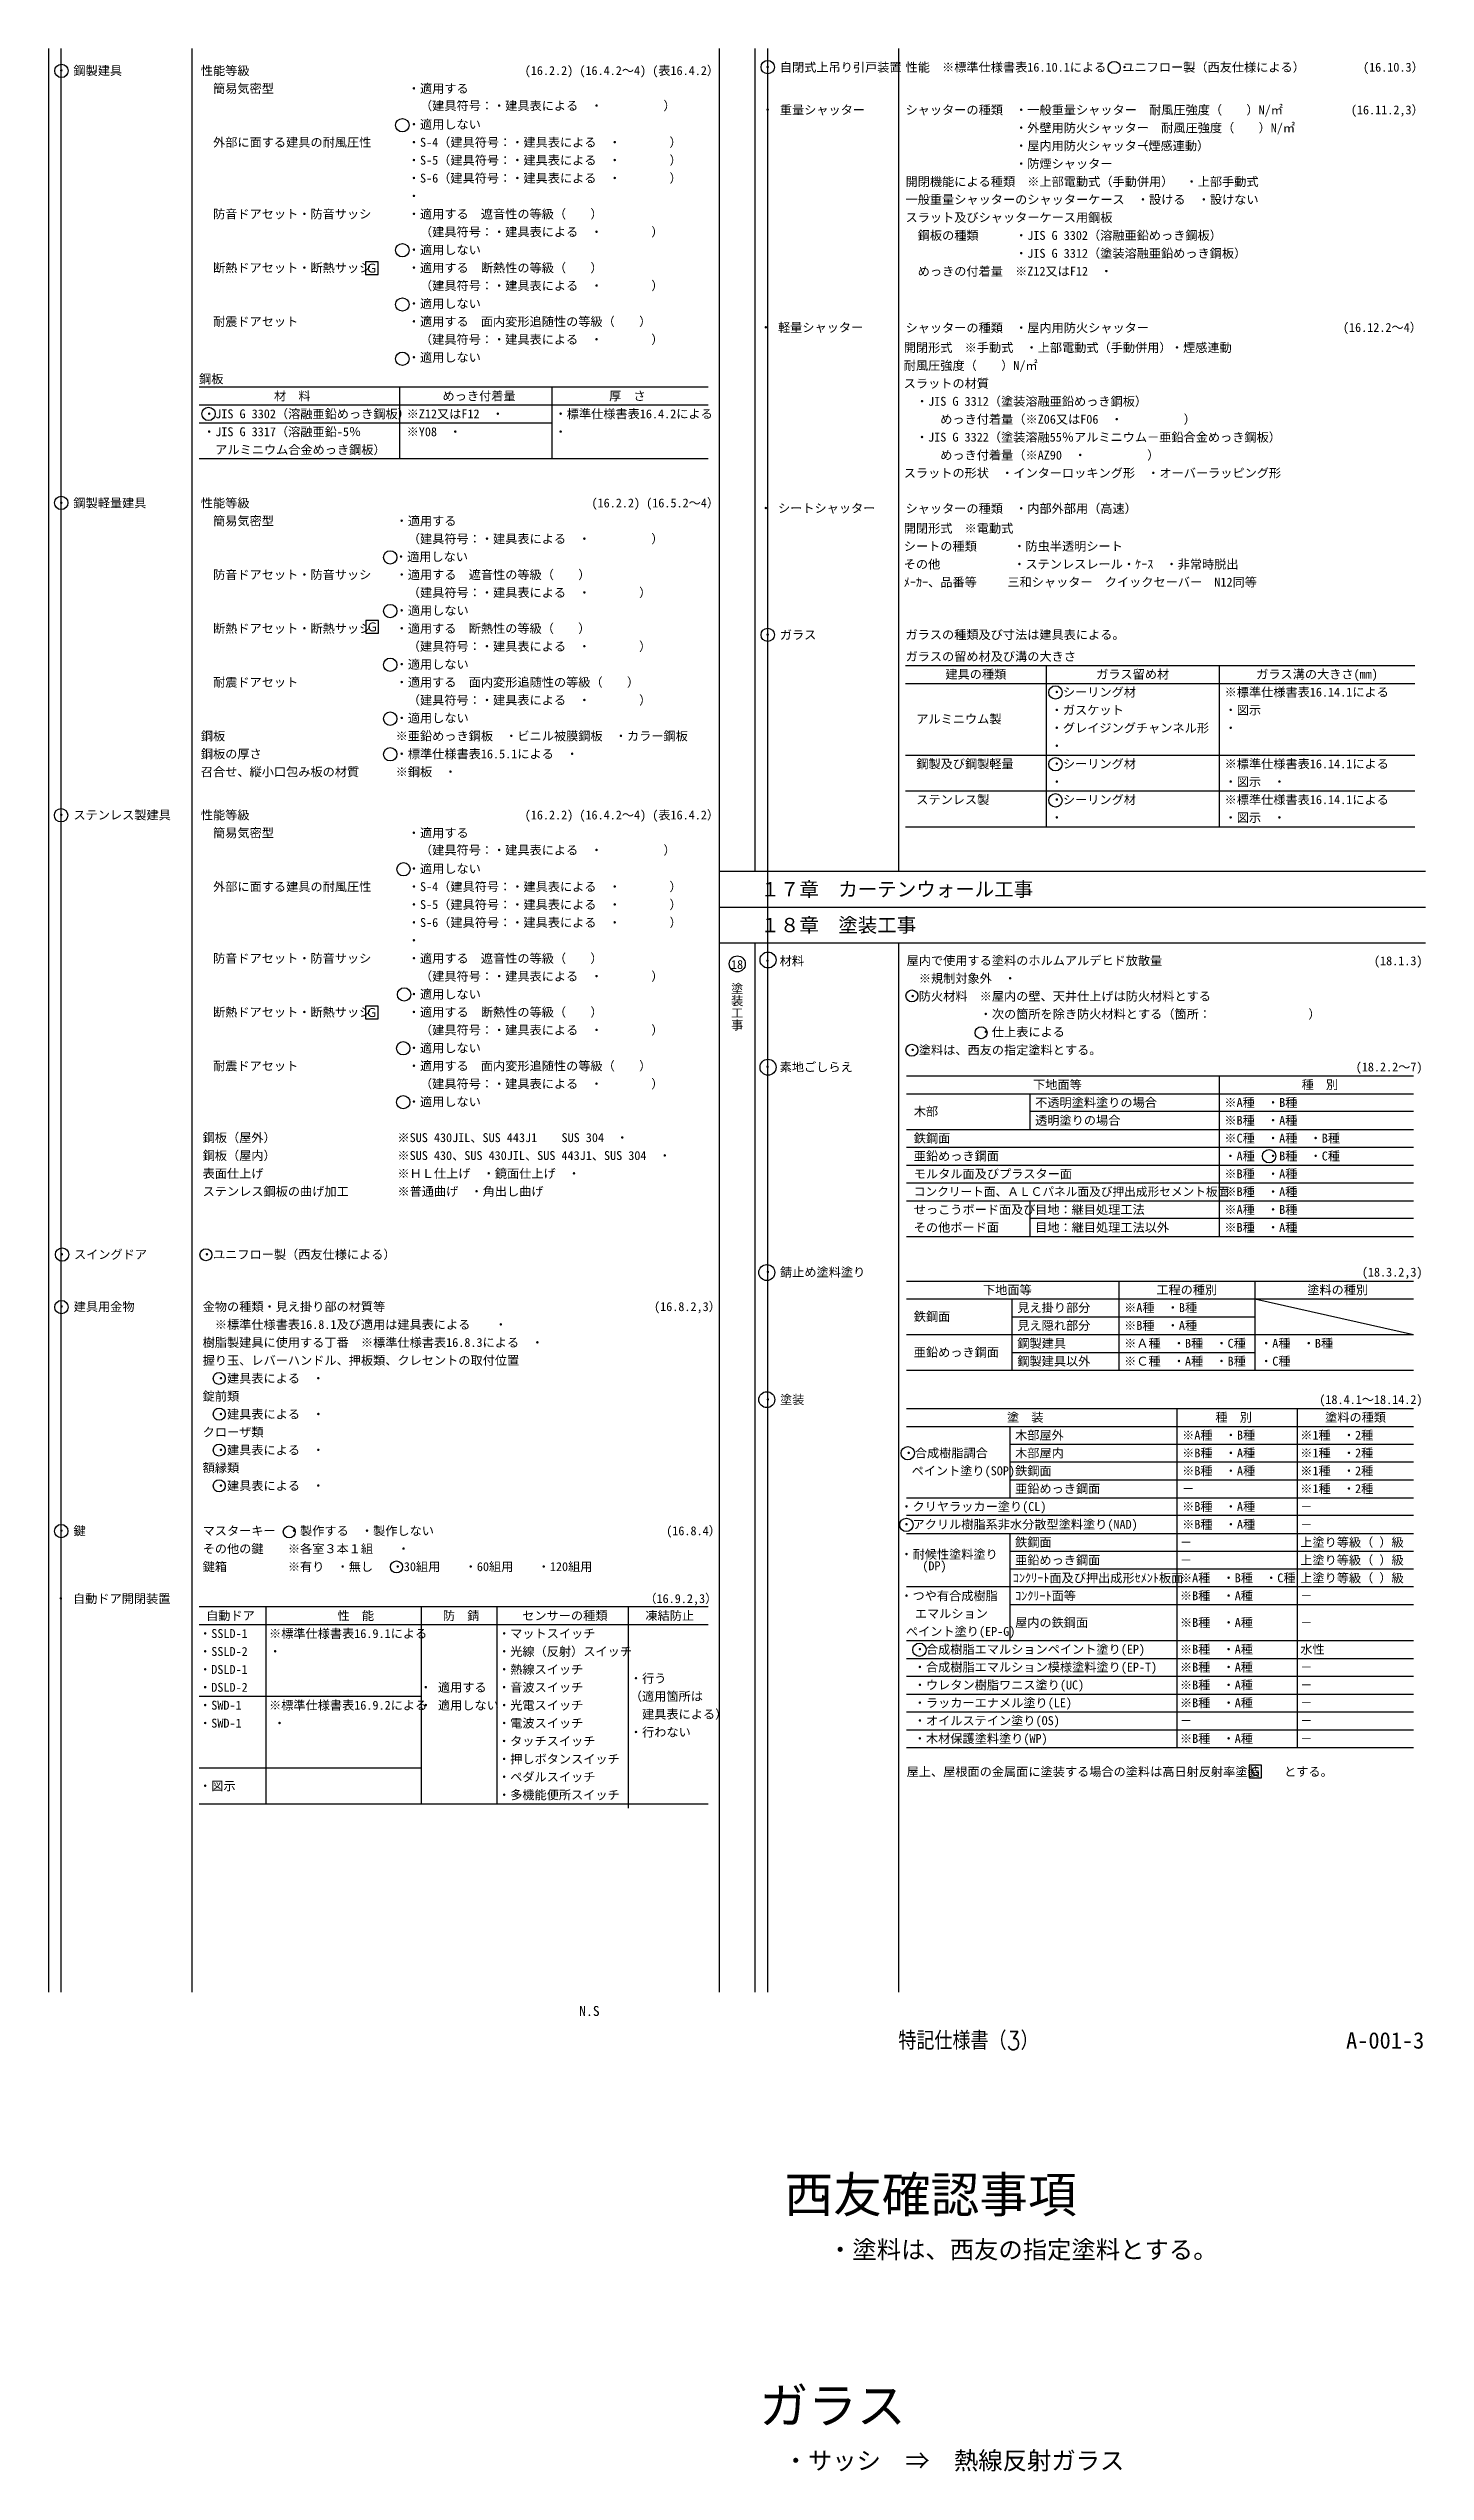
# Model space of a CAD drawing. Header units: millimetres. Extents: x 1 to 4376, y -95 to 584.
# Drawn here: x 2211 to 2597, y -95 to 584 of the extents above; entities that cross this region are included whole.
import ezdxf
from ezdxf.enums import TextEntityAlignment as Align

# ---------------------------------------------------------------- set-up
doc = ezdxf.new("R2010")
doc.units = ezdxf.units.MM
doc.header["$LTSCALE"] = 0.2
doc.layers.get('Defpoints').update_dxf_attribs({"color": 40})
for name, color, linetype in [('A_タイトル枠', 7, 'Continuous'), ('中枠', 6, 'Continuous'), ('文字', 7, 'Continuous'), ('文字2', 2, 'Continuous'), ('枠内記述', 3, 'Continuous'), ('表', 4, 'Continuous')]:
    doc.layers.add(name, color=color, linetype=linetype)
doc.styles.add('@ＭＳ ゴシック', font='@MS Gothic.ttf', dxfattribs={"width": 0.85})
doc.styles.add('_Gothic_', font='MS Gothic.ttf', dxfattribs={"height": 1})
doc.styles.get("Standard").update_dxf_attribs({"font": 'simplex.shx', "width": 0.8, "height": 700, "bigfont": 'extfont2.shx'})
doc.styles.add('ゴシック', font='MS Gothic.ttf', dxfattribs={"height": 4})
doc.styles.add('ＭＳ ゴシック', font='MS Gothic.ttf')

msp = doc.modelspace()

# ---------------------------------------------------------------- texts
at = {"style": 'ＭＳ ゴシック'}
msp.add_text('Ｇ', height=2.5, dxfattribs=at).set_placement((2548.92, 101.36), align=Align.MIDDLE_CENTER)
at = {"layer": 'A_タイトル枠', "color": 3, "width": 0.9}
msp.add_text('特記仕様書（3）', height=5.1, dxfattribs=at).set_placement((2468.55, 25.94), align=Align.MIDDLE_CENTER)
at = {"layer": '文字', "style": 'ＭＳ ゴシック'}
for s, height, p in [('・ 鋼製建具', 2.5, (2212.73, 577.94)), ('性能等級', 2.5, (2253.54, 577.94)), ('・ 自閉式上吊り引戸装置', 2.5, (2410.6, 578.88)), ('性能\u3000※標準仕様書表16.10.1による\u3000・', 2.5, (2450.92, 578.88)), ('ユニフロー製（西友仕様による）', 2.5, (2511.64, 578.88)), ('\u3000簡易気密型\u3000\u3000\u3000\u3000\u3000\u3000\u3000\u3000\u3000  \u3000・適用する', 2.5, (2253.54, 572.92)), ('\u3000\u3000\u3000\u3000\u3000\u3000\u3000\u3000\u3000\u3000\u3000\u3000\u3000\u3000\u3000\u3000\u3000・適用しない', 2.5, (2253.54, 562.87)), ('\u3000\u3000\u3000\u3000\u3000\u3000\u3000\u3000\u3000\u3000\u3000\u3000\u3000\u3000\u3000\u3000\u3000\u3000（建具符号：・建具表による\u3000・\u3000\u3000\u3000\u3000\u3000）', 2.5, (2253.54, 568.1)), ('・ 重量シャッター', 2.5, (2410.6, 566.92)), ('シャッターの種類\u3000・一般重量シャッター\u3000耐風圧強度（\u3000\u3000）N/㎡', 2.5, (2450.92, 566.92)), ('\u3000\u3000\u3000\u3000\u3000\u3000\u3000\u3000\u3000・外壁用防火シャッター\u3000耐風圧強度（\u3000\u3000）N/㎡', 2.5, (2450.92, 561.9)), ('\u3000外部に面する建具の耐風圧性\u3000\u3000\u3000・S-4（建具符号：・建具表による\u3000・\u3000\u3000\u3000\u3000）', 2.5, (2253.54, 557.85)), ('\u3000\u3000\u3000\u3000\u3000\u3000\u3000\u3000\u3000・屋内用防火シャッター', 2.5, (2450.92, 556.87)), ('（煙感連動）', 2.5, (2515.52, 556.87)), ('\u3000\u3000\u3000\u3000\u3000\u3000\u3000\u3000\u3000\u3000\u3000\u3000\u3000\u3000\u3000\u3000\u3000・S-5（建具符号：・建具表による\u3000・\u3000\u3000\u3000\u3000）', 2.5, (2253.54, 552.83)), ('\u3000\u3000\u3000\u3000\u3000\u3000\u3000\u3000\u3000・防煙シャッター', 2.5, (2450.92, 551.85)), ('\u3000\u3000\u3000\u3000\u3000\u3000\u3000\u3000\u3000\u3000\u3000\u3000\u3000\u3000\u3000\u3000\u3000・S-6（建具符号：・建具表による\u3000・\u3000\u3000\u3000\u3000）', 2.5, (2253.54, 547.81)), ('\u3000\u3000\u3000\u3000\u3000\u3000\u3000\u3000\u3000\u3000\u3000\u3000\u3000\u3000\u3000\u3000\u3000・', 2.5, (2253.54, 542.78)), ('一般重量シャッターのシャッターケース\u3000・設ける\u3000・設けない', 2.5, (2450.92, 541.81)), ('開閉機能による種類\u3000※上部電動式（手動併用）\u3000・上部手動式', 2.5, (2450.92, 546.83)), ('\u3000防音ドアセット・防音サッシ\u3000\u3000\u3000・適用する\u3000遮音性の等級（\u3000\u3000）', 2.5, (2253.54, 537.76)), ('スラット及びシャッターケース用鋼板', 2.5, (2450.92, 536.79)), ('\u3000\u3000\u3000\u3000\u3000\u3000\u3000\u3000\u3000\u3000\u3000\u3000\u3000\u3000\u3000\u3000\u3000\u3000（建具符号：・建具表による\u3000・\u3000\u3000\u3000\u3000）', 2.5, (2253.54, 532.74)), ('\u3000鋼板の種類\u3000\u3000\u3000・JIS G 3302（溶融亜鉛めっき鋼板）', 2.5, (2450.92, 531.76)), ('\u3000断熱ドアセット・断熱サッシ\u3000\u3000\u3000・適用する\u3000断熱性の等級（\u3000\u3000）', 2.5, (2253.54, 522.69)), ('\u3000\u3000\u3000\u3000\u3000\u3000\u3000\u3000\u3000\u3000\u3000\u3000\u3000\u3000\u3000\u3000\u3000・適用しない', 2.5, (2253.54, 527.72)), ('\u3000めっきの付着量\u3000※Z12又はF12\u3000・', 2.5, (2450.92, 521.72)), ('\u3000\u3000\u3000\u3000\u3000\u3000\u3000\u3000\u3000・JIS G 3312（塗装溶融亜鉛めっき鋼板）', 2.5, (2450.92, 526.74)), ('\u3000\u3000\u3000\u3000\u3000\u3000\u3000\u3000\u3000\u3000\u3000\u3000\u3000\u3000\u3000\u3000\u3000\u3000（建具符号：・建具表による\u3000・\u3000\u3000\u3000\u3000）', 2.5, (2253.54, 517.67)), ('\u3000耐震ドアセット\u3000\u3000\u3000\u3000\u3000\u3000\u3000\u3000\u3000・適用する\u3000面内変形追随性の等級（\u3000\u3000）', 2.5, (2253.54, 507.63)), ('\u3000\u3000\u3000\u3000\u3000\u3000\u3000\u3000\u3000\u3000\u3000\u3000\u3000\u3000\u3000\u3000\u3000・適用しない', 2.5, (2253.54, 512.65)), ('\u3000\u3000\u3000\u3000\u3000\u3000\u3000\u3000\u3000\u3000\u3000\u3000\u3000\u3000\u3000\u3000\u3000\u3000（建具符号：・建具表による\u3000・\u3000\u3000\u3000\u3000）', 2.5, (2253.54, 502.61)), ('・ 軽量シャッター', 2.5, (2410.09, 505.97)), ('シャッターの種類\u3000・屋内用防火シャッター', 2.5, (2450.92, 505.88)), ('\u3000\u3000\u3000\u3000\u3000\u3000\u3000\u3000\u3000\u3000\u3000\u3000\u3000\u3000\u3000\u3000\u3000・適用しない', 2.5, (2253.54, 497.58)), ('耐風圧強度（\u3000\u3000）N/㎡', 2.5, (2450.42, 495.31)), ('開閉形式\u3000※手動式\u3000・上部電動式（手動併用）', 2.5, (2450.42, 500.33)), ('・煙感連動', 2.5, (2525.25, 500.33)), ('鋼板', 2.5, (2253.04, 491.56)), ('スラットの材質', 2.5, (2450.42, 490.29)), ('・JIS G 3302（溶融亜鉛めっき鋼板）', 2.5, (2254.15, 481.76)), ('※Z12又はF12\u3000・', 2.5, (2311.17, 481.76)), ('・標準仕様書表16.4.2による', 2.5, (2352.62, 481.76)), ('\u3000・JIS G 3312（塗装溶融亜鉛めっき鋼板）', 2.5, (2450.42, 485.27)), ('・JIS G 3317（溶融亜鉛-5％', 2.5, (2254.15, 476.74)), ('※Y08\u3000・', 2.5, (2311.17, 476.74)), ('・', 2.5, (2352.62, 476.74)), ('\u3000・JIS G 3322（塗装溶融55％アルミニウム－亜鉛合金めっき鋼板）', 2.5, (2450.42, 475.22)), ('\u3000\u3000\u3000めっき付着量（※Z06又はF06\u3000・\u3000\u3000\u3000\u3000\u3000）', 2.5, (2450.42, 480.24)), ('\u3000アルミニウム合金めっき鋼板）', 2.5, (2254.15, 471.72)), ('\u3000\u3000\u3000めっき付着量（※AZ90\u3000・\u3000\u3000\u3000\u3000\u3000）', 2.5, (2450.42, 470.2)), ('スラットの形状\u3000・インターロッキング形\u3000・オーバーラッピング形', 2.5, (2450.42, 465.18)), ('・ 鋼製軽量建具', 2.5, (2212.73, 456.79)), ('性能等級', 2.5, (2253.54, 456.79)), ('・ シートシャッター', 2.5, (2410.09, 455.33)), ('シャッターの種類\u3000・内部外部用（高速）', 2.5, (2450.92, 455.24)), ('\u3000簡易気密型\u3000\u3000\u3000\u3000\u3000\u3000\u3000\u3000\u3000  ・適用する', 2.5, (2253.54, 451.77)), ('\u3000\u3000\u3000\u3000\u3000\u3000\u3000\u3000\u3000\u3000\u3000\u3000\u3000\u3000\u3000\u3000\u3000（建具符号：・建具表による\u3000・\u3000\u3000\u3000\u3000\u3000）', 2.5, (2253.54, 446.75)), ('開閉形式\u3000※電動式\u3000', 2.5, (2450.42, 449.69)), ('\u3000\u3000\u3000\u3000\u3000\u3000\u3000\u3000\u3000\u3000\u3000\u3000\u3000\u3000\u3000・適用しない', 2.5, (2256.75, 441.73)), ('シートの種類\u3000\u3000\u3000・防虫半透明シート', 2.5, (2450.42, 444.67)), ('\u3000防音ドアセット・防音サッシ\u3000\u3000・適用する\u3000遮音性の等級（\u3000\u3000）', 2.5, (2253.54, 436.7)), ('ﾒｰｶｰ、品番等', 2.5, (2450.42, 434.62)), ('その他\u3000\u3000\u3000\u3000\u3000\u3000・ステンレスレール・ｹｰｽ\u3000・非常時脱出', 2.5, (2450.42, 439.64)), ('三和シャッター\u3000クイックセーバー\u3000N12同等', 2.5, (2479.45, 434.62)), ('\u3000\u3000\u3000\u3000\u3000\u3000\u3000\u3000\u3000\u3000\u3000\u3000\u3000\u3000\u3000\u3000・適用しない', 2.5, (2253.54, 426.66)), ('\u3000\u3000\u3000\u3000\u3000\u3000\u3000\u3000\u3000\u3000\u3000\u3000\u3000\u3000\u3000\u3000\u3000（建具符号：・建具表による\u3000・\u3000\u3000\u3000\u3000）', 2.5, (2253.54, 431.68)), ('\u3000断熱ドアセット・断熱サッシ\u3000\u3000・適用する\u3000断熱性の等級（\u3000\u3000）', 2.5, (2253.54, 421.64)), ('・ ガラス', 2.5, (2410.6, 419.84)), ('ガラスの種類及び寸法は建具表による。', 2.5, (2450.9, 419.89)), ('\u3000\u3000\u3000\u3000\u3000\u3000\u3000\u3000\u3000\u3000\u3000\u3000\u3000\u3000\u3000\u3000\u3000（建具符号：・建具表による\u3000・\u3000\u3000\u3000\u3000）', 2.5, (2253.54, 416.61)), ('ガラスの留め材及び溝の大きさ', 2.5, (2450.92, 413.79)), ('\u3000耐震ドアセット\u3000\u3000\u3000\u3000\u3000\u3000\u3000\u3000・適用する\u3000面内変形追随性の等級（\u3000\u3000）', 2.5, (2253.54, 406.57)), ('\u3000\u3000\u3000\u3000\u3000\u3000\u3000\u3000\u3000\u3000\u3000\u3000\u3000\u3000\u3000\u3000・適用しない', 2.5, (2253.54, 411.59)), ('\u3000\u3000\u3000\u3000\u3000\u3000\u3000\u3000\u3000\u3000\u3000\u3000\u3000\u3000\u3000\u3000\u3000（建具符号：・建具表による\u3000・\u3000\u3000\u3000\u3000）', 2.5, (2253.54, 401.55)), ('・シーリング材', 2.5, (2491.59, 403.79)), ('※標準仕様書表16.14.1による', 2.5, (2540.29, 403.79)), ('\u3000\u3000\u3000\u3000\u3000\u3000\u3000\u3000\u3000\u3000\u3000\u3000\u3000\u3000\u3000\u3000・適用しない', 2.5, (2253.54, 396.52)), ('アルミニウム製', 2.5, (2453.93, 396.26)), ('・ガスケット', 2.5, (2491.59, 398.77)), ('・グレイジングチャンネル形', 2.5, (2491.59, 393.75)), ('・図示', 2.5, (2540.29, 398.77)), ('・', 2.5, (2540.29, 393.75)), ('鋼板\u3000\u3000\u3000\u3000\u3000\u3000\u3000\u3000\u3000\u3000\u3000\u3000\u3000\u3000※亜鉛めっき鋼板\u3000・ビニル被膜鋼板\u3000・カラー鋼板', 2.5, (2253.54, 391.5)), ('鋼板の厚さ\u3000\u3000\u3000\u3000\u3000\u3000\u3000\u3000\u3000\u3000\u3000・標準仕様書表16.5.1による\u3000・', 2.5, (2253.54, 386.48)), ('・', 2.5, (2491.59, 388.72)), ('召合せ、縦小口包み板の材質\u3000\u3000\u3000※鋼板\u3000・', 2.5, (2253.54, 381.46)), ('鋼製及び鋼製軽量', 2.5, (2453.93, 383.7)), ('・シーリング材', 2.5, (2491.59, 383.7)), ('※標準仕様書表16.14.1による', 2.5, (2540.29, 383.7)), ('ステンレス製', 2.5, (2453.93, 373.66)), ('・', 2.5, (2491.59, 378.68)), ('・シーリング材', 2.5, (2491.59, 373.66)), ('※標準仕様書表16.14.1による', 2.5, (2540.29, 373.66)), ('・図示\u3000・', 2.5, (2540.29, 378.68)), ('・ ステンレス製建具', 2.5, (2212.73, 369.37)), ('性能等級', 2.5, (2253.54, 369.37)), ('・', 2.5, (2491.59, 368.64)), ('・図示\u3000・', 2.5, (2540.29, 368.64)), ('\u3000簡易気密型\u3000\u3000\u3000\u3000\u3000\u3000\u3000\u3000\u3000  \u3000・適用する', 2.5, (2253.54, 364.35)), ('\u3000\u3000\u3000\u3000\u3000\u3000\u3000\u3000\u3000\u3000\u3000\u3000\u3000\u3000\u3000\u3000\u3000\u3000（建具符号：・建具表による\u3000・\u3000\u3000\u3000\u3000\u3000）', 2.5, (2253.54, 359.53)), ('\u3000\u3000\u3000\u3000\u3000\u3000\u3000\u3000\u3000\u3000\u3000\u3000\u3000\u3000\u3000\u3000\u3000・適用しない', 2.5, (2253.54, 354.31)), ('\u3000外部に面する建具の耐風圧性\u3000\u3000\u3000・S-4（建具符号：・建具表による\u3000・\u3000\u3000\u3000\u3000）', 2.5, (2253.54, 349.28)), ('\u3000\u3000\u3000\u3000\u3000\u3000\u3000\u3000\u3000\u3000\u3000\u3000\u3000\u3000\u3000\u3000\u3000・S-5（建具符号：・建具表による\u3000・\u3000\u3000\u3000\u3000）', 2.5, (2253.54, 344.26)), ('\u3000\u3000\u3000\u3000\u3000\u3000\u3000\u3000\u3000\u3000\u3000\u3000\u3000\u3000\u3000\u3000\u3000・S-6（建具符号：・建具表による\u3000・\u3000\u3000\u3000\u3000）', 2.5, (2253.54, 339.24)), ('\u3000\u3000\u3000\u3000\u3000\u3000\u3000\u3000\u3000\u3000\u3000\u3000\u3000\u3000\u3000\u3000\u3000・', 2.5, (2253.54, 334.22)), ('\u3000防音ドアセット・防音サッシ\u3000\u3000\u3000・適用する\u3000遮音性の等級（\u3000\u3000）', 2.5, (2253.54, 329.2)), ('・ 材料', 2.5, (2410.56, 328.5)), ('屋内で使用する塗料のホルムアルデヒド放散量', 2.5, (2451.23, 328.58)), ('\u3000\u3000\u3000\u3000\u3000\u3000\u3000\u3000\u3000\u3000\u3000\u3000\u3000\u3000\u3000\u3000\u3000・適用しない', 2.5, (2253.54, 319.15)), ('\u3000\u3000\u3000\u3000\u3000\u3000\u3000\u3000\u3000\u3000\u3000\u3000\u3000\u3000\u3000\u3000\u3000\u3000（建具符号：・建具表による\u3000・\u3000\u3000\u3000\u3000）', 2.5, (2253.54, 324.17)), ('・防火材料\u3000※屋内の壁、天井仕上げは防火材料とする', 2.5, (2451.23, 318.58)), ('\u3000※規制対象外\u3000・', 2.5, (2451.23, 323.58)), ('\u3000断熱ドアセット・断熱サッシ\u3000\u3000\u3000・適用する\u3000断熱性の等級（\u3000\u3000）', 2.5, (2253.54, 314.13)), ('\u3000\u3000\u3000\u3000\u3000\u3000・次の箇所を除き防火材料とする（箇所：\u3000\u3000\u3000\u3000\u3000\u3000\u3000\u3000）', 2.5, (2451.23, 313.58)), ('\u3000\u3000\u3000\u3000\u3000\u3000\u3000\u3000\u3000\u3000\u3000\u3000\u3000\u3000\u3000\u3000\u3000・適用しない', 2.5, (2253.54, 304.08)), ('\u3000\u3000\u3000\u3000\u3000\u3000\u3000\u3000\u3000\u3000\u3000\u3000\u3000\u3000\u3000\u3000\u3000\u3000（建具符号：・建具表による\u3000・\u3000\u3000\u3000\u3000）', 2.5, (2253.54, 309.11)), ('\u3000\u3000\u3000\u3000\u3000\u3000・仕上表による', 2.5, (2451.23, 308.58)), ('\u3000耐震ドアセット\u3000\u3000\u3000\u3000\u3000\u3000\u3000\u3000\u3000・適用する\u3000面内変形追随性の等級（\u3000\u3000）', 2.5, (2253.54, 299.06)), ('・ 素地ごしらえ', 2.5, (2410.56, 298.76)), ('・塗料は、西友の指定塗料とする。', 2.5, (2451.23, 303.52)), ('\u3000\u3000\u3000\u3000\u3000\u3000\u3000\u3000\u3000\u3000\u3000\u3000\u3000\u3000\u3000\u3000\u3000\u3000（建具符号：・建具表による\u3000・\u3000\u3000\u3000\u3000）', 2.5, (2253.54, 294.04)), ('\u3000\u3000\u3000\u3000\u3000\u3000\u3000\u3000\u3000\u3000\u3000\u3000\u3000\u3000\u3000\u3000\u3000・適用しない', 2.5, (2253.54, 289.02)), ('木部', 2.5, (2453.23, 286.31)), ('透明塗りの場合', 2.5, (2487.23, 283.81)), ('不透明塗料塗りの場合', 2.5, (2487.23, 288.81)), ('※A種\u3000・B種', 2.5, (2540.23, 288.81)), ('※B種\u3000・A種', 2.5, (2540.23, 283.81)), ('鋼板（屋外）\u3000\u3000\u3000\u3000\u3000\u3000\u3000\u3000\u3000\u3000※SUS 430JIL、SUS 443J1\u3000\u3000SUS 304\u3000・', 2.5, (2254.04, 278.96)), ('鉄鋼面', 2.5, (2453.23, 278.81)), ('※C種\u3000・A種\u3000・B種', 2.5, (2540.23, 278.81)), ('鋼板（屋内）\u3000\u3000\u3000\u3000\u3000\u3000\u3000\u3000\u3000\u3000※SUS 430、SUS 430JIL、SUS 443J1、SUS 304\u3000・', 2.5, (2254.04, 273.94)), ('亜鉛めっき鋼面', 2.5, (2453.23, 273.81)), ('・A種\u3000・B種\u3000・C種', 2.5, (2540.23, 273.81)), ('表面仕上げ\u3000\u3000\u3000\u3000\u3000\u3000\u3000\u3000\u3000\u3000\u3000※ＨＬ仕上げ\u3000・鏡面仕上げ\u3000・', 2.5, (2254.04, 268.92)), ('ステンレス鋼板の曲げ加工\u3000\u3000\u3000\u3000※普通曲げ\u3000・角出し曲げ', 2.5, (2254.04, 263.9)), ('モルタル面及びプラスター面', 2.5, (2453.23, 268.81)), ('コンクリート面、ＡＬＣパネル面及び押出成形セメント板面', 2.4, (2453.23, 263.81)), ('※B種\u3000・A種', 2.5, (2540.23, 268.81)), ('※B種\u3000・A種', 2.5, (2540.23, 263.81)), ('せっこうボード面及び', 2.5, (2453.23, 258.81)), ('目地：継目処理工法', 2.5, (2487.23, 258.81)), ('※A種\u3000・B種', 2.5, (2540.23, 258.81)), ('その他ボード面', 2.5, (2453.23, 253.81)), ('目地：継目処理工法以外', 2.5, (2487.23, 253.81)), ('※B種\u3000・A種', 2.5, (2540.23, 253.81)), ('・ スイングドア', 2.5, (2212.88, 246.23)), ('・ユニフロー製（西友仕様による）', 2.5, (2253.53, 246.23)), ('・ 錆止め塗料塗り', 2.5, (2410.66, 241.28)), ('・ 建具用金物', 2.5, (2212.8, 231.61)), ('金物の種類・見え掛り部の材質等', 2.5, (2254.04, 231.61)), ('見え掛り部分', 2.5, (2482.23, 231.33)), ('※A種\u3000・B種', 2.5, (2512.15, 231.33)), ('\u3000※標準仕様書表16.8.1及び適用は建具表による\u3000\u3000・\u3000', 2.5, (2254.04, 226.59)), ('鉄鋼面', 2.5, (2453.23, 228.83)), ('見え隠れ部分', 2.5, (2482.23, 226.33)), ('※B種\u3000・A種', 2.5, (2512.15, 226.33)), ('握り玉、レバーハンドル、押板類、クレセントの取付位置\u3000', 2.5, (2254.04, 216.55)), ('樹脂製建具に使用する丁番\u3000※標準仕様書表16.8.3による\u3000・', 2.5, (2254.04, 221.57)), ('亜鉛めっき鋼面', 2.5, (2453.23, 218.83)), ('鋼製建具', 2.5, (2482.23, 221.33)), ('鋼製建具以外', 2.5, (2482.23, 216.33)), ('※Ａ種\u3000・B種\u3000・C種', 2.5, (2512.15, 221.33)), ('※Ｃ種\u3000・A種\u3000・B種', 2.5, (2512.15, 216.33)), ('・A種\u3000・B種', 2.5, (2550.23, 221.33)), ('・C種', 2.5, (2550.23, 216.33)), ('\u3000・建具表による\u3000・', 2.5, (2254.04, 211.52)), ('錠前類', 2.5, (2254.04, 206.5)), ('・ 塗装', 2.5, (2410.66, 205.56)), ('クローザ類', 2.5, (2254.04, 196.46)), ('\u3000・建具表による\u3000・', 2.5, (2254.04, 201.48)), ('木部屋外', 2.5, (2481.61, 195.6)), ('※A種\u3000・B種', 2.5, (2528.4, 195.6)), ('※1種\u3000・2種', 2.5, (2561.48, 195.6)), ('\u3000・建具表による\u3000・', 2.5, (2254.04, 191.43)), ('・合成樹脂調合', 2.5, (2450.11, 190.6)), ('木部屋内', 2.5, (2481.61, 190.6)), ('※B種\u3000・A種', 2.5, (2528.4, 190.6)), ('※1種\u3000・2種', 2.5, (2561.48, 190.6)), ('額縁類', 2.5, (2254.04, 186.45)), ('ペイント塗り(SOP)', 2.5, (2452.61, 185.6)), ('鉄鋼面', 2.5, (2481.61, 185.6)), ('※B種\u3000・A種', 2.5, (2528.4, 185.6)), ('※1種\u3000・2種', 2.5, (2561.48, 185.6)), ('\u3000・建具表による\u3000・', 2.5, (2254.04, 181.43)), ('・クリヤラッカー塗り(CL)', 2.5, (2449.48, 175.6)), ('亜鉛めっき鋼面', 2.5, (2481.61, 180.6)), ('－', 2.5, (2528.4, 180.6)), ('※B種\u3000・A種', 2.5, (2528.4, 175.6)), ('※1種\u3000・2種', 2.5, (2561.48, 180.6)), ('・ 鍵', 2.5, (2212.76, 168.8)), ('マスターキー\u3000・製作する\u3000・製作しない', 2.5, (2254.04, 168.8)), ('・アクリル樹脂系非水分散型塗料塗り(NAD)', 2.5, (2449.48, 170.6)), ('※B種\u3000・A種', 2.5, (2528.4, 170.6)), ('－', 2.5, (2561.48, 175.6)), ('－', 2.5, (2561.48, 170.6)), ('その他の鍵\u3000\u3000※各室３本１組\u3000\u3000・', 2.5, (2254.04, 163.78)), ('・耐候性塗料塗り', 2.5, (2449.48, 162.23)), ('鉄鋼面', 2.5, (2481.61, 165.6)), ('－', 2.5, (2527.78, 165.6)), ('上塗り等級（ ）級', 2.5, (2561.48, 165.6)), ('鍵箱\u3000\u3000\u3000\u3000\u3000※有り\u3000・無し', 2.5, (2254.04, 158.75)), ('・30組用\u3000\u3000・60組用\u3000\u3000・120組用', 2.5, (2306.98, 158.75)), ('(DP)', 2.5, (2455.62, 158.98)), ('ｺﾝｸﾘｰﾄ面及び押出成形ｾﾒﾝﾄ板面', 2.5, (2480.98, 155.6)), ('亜鉛めっき鋼面', 2.5, (2481.61, 160.6)), ('－', 2.5, (2527.78, 160.6)), ('※A種\u3000・B種\u3000・C種', 2.5, (2527.78, 155.6)), ('上塗り等級（ ）級', 2.5, (2561.48, 160.6)), ('上塗り等級（ ）級', 2.5, (2561.48, 155.6)), ('・ 自動ドア開閉装置', 2.5, (2212.62, 149.8)), ('・つや有合成樹脂', 2.5, (2449.48, 150.6)), ('ｺﾝｸﾘｰﾄ面等', 2.5, (2481.61, 150.6)), ('※B種\u3000・A種', 2.5, (2527.78, 150.6)), ('－', 2.5, (2561.48, 150.6)), ('\u3000エマルション', 2.5, (2450.11, 145.6)), ('屋内の鉄鋼面', 2.5, (2481.61, 143.1)), ('※B種\u3000・A種', 2.5, (2527.78, 143.1)), ('－', 2.5, (2561.48, 143.1)), ('・SSLD-1', 2.5, (2253.04, 140.01)), ('・SSLD-2', 2.5, (2253.04, 134.99)), ('※標準仕様書表16.9.1による', 2.5, (2272.63, 140.01)), ('・マットスイッチ', 2.5, (2336.78, 140.01)), ('・光線（反射）スイッチ', 2.5, (2336.78, 134.99)), ('\u3000ぺイント塗り(EP-G)', 2.5, (2447.61, 140.6)), ('・合成樹脂エマルションペイント塗り(EP)', 2.5, (2453.23, 135.6)), ('※B種\u3000・A種', 2.5, (2527.78, 135.6)), ('水性', 2.5, (2561.48, 135.6)), ('・DSLD-1', 2.5, (2253.04, 129.96)), ('・', 2.5, (2272.63, 134.99)), ('・熱線スイッチ', 2.5, (2336.78, 129.96)), ('・行う', 2.5, (2373.71, 127.45)), ('・合成樹脂エマルション模様塗料塗り(EP-T)', 2.5, (2453.23, 130.6)), ('※B種\u3000・A種', 2.5, (2527.78, 130.6)), ('－', 2.5, (2561.48, 130.6)), ('・DSLD-2', 2.5, (2253.04, 124.94)), ('・ 適用する', 2.5, (2314.84, 124.94)), ('・音波スイッチ', 2.5, (2336.78, 124.94)), ('（適用箇所は', 2.5, (2373.71, 122.43)), ('・ウレタン樹脂ワニス塗り(UC)', 2.5, (2453.23, 125.6)), ('・ラッカーエナメル塗り(LE)', 2.5, (2453.23, 120.6)), ('※B種\u3000・A種', 2.5, (2527.78, 125.6)), ('－', 2.5, (2561.48, 125.6)), ('・SWD-1', 2.5, (2253.04, 119.92)), ('・SWD-1', 2.5, (2253.04, 114.9)), ('※標準仕様書表16.9.2による', 2.5, (2272.63, 119.92)), ('・ 適用しない', 2.5, (2314.84, 119.92)), ('・光電スイッチ', 2.5, (2336.78, 119.92)), ('・電波スイッチ', 2.5, (2336.78, 114.9)), ('\u3000建具表による）', 2.5, (2373.71, 117.41)), ('・オイルステイン塗り(OS)', 2.5, (2453.23, 115.6)), ('－', 2.5, (2527.78, 115.6)), ('※B種\u3000・A種', 2.5, (2527.78, 120.6)), ('－', 2.5, (2561.48, 120.6)), ('－', 2.5, (2561.48, 115.6)), ('・', 2.5, (2273.88, 114.9)), ('・タッチスイッチ', 2.5, (2336.76, 109.87)), ('・行わない', 2.5, (2373.71, 112.39)), ('・木材保護塗料塗り(WP)', 2.5, (2453.23, 110.6)), ('※B種\u3000・A種', 2.5, (2527.78, 110.6)), ('－', 2.5, (2561.48, 110.6)), ('・押しボタンスイッチ', 2.5, (2336.78, 104.85)), ('屋上、屋根面の金属面に塗装する場合の塗料は高日射反射率塗装\u3000\u3000とする。', 2.5, (2451.23, 101.31)), ('・図示', 2.5, (2253.04, 97.32)), ('・ペダルスイッチ', 2.5, (2336.78, 99.83)), ('・多機能便所スイッチ', 2.5, (2336.78, 94.81)), ('西友確認事項', 10, (2417.01, -17.2)), ('・塗料は、西友の指定塗料とする。', 5, (2429.2, -32.62)), ('ガラス', 10, (2410, -76.31)), ('・サッシ\u3000⇒\u3000熱線反射ガラス', 5, (2416.75, -91.73))]:
    msp.add_text(s, height=height, dxfattribs=at).set_placement(p, align=Align.MIDDLE_LEFT)
for s, p in [('(16.2.2) (16.4.2～4) (表16.4.2）', (2398.69, 577.94)), ('(16.10.3）', (2596.07, 578.88)), ('(16.11.2,3）', (2596.07, 566.92)), ('(16.12.2～4）', (2595.56, 505.97)), ('(16.2.2) (16.5.2～4）', (2398.69, 456.79)), ('(16.2.2) (16.4.2～4) (表16.4.2）', (2398.69, 369.37)), ('(18.1.3)', (2595.73, 328.5)), ('(18.2.2～7)', (2595.73, 298.76)), ('(18.3.2,3)', (2595.73, 241.28)), ('(16.8.2,3）', (2399.19, 231.61)), ('(18.4.1～18.14.2)', (2595.73, 205.56)), ('(16.8.4）', (2399.19, 168.8)), ('（16.9.2,3）', (2398.19, 149.8))]:
    msp.add_text(s, height=2.5, dxfattribs=at).set_placement(p, align=Align.MIDDLE_RIGHT)
for s, p in [('Ｇ', (2301.4, 522.57)), ('材\u3000料', (2279.16, 486.78)), ('めっき付着量', (2331.46, 486.78)), ('厚\u3000さ', (2373.02, 486.78)), ('Ｇ', (2301.55, 422.06)), ('建具の種類', (2470.61, 408.81)), ('ガラス留め材', (2514.55, 408.81)), ('ガラス溝の大きさ(mm)', (2566.18, 408.81)), ('18', (2403.73, 327.47)), ('Ｇ', (2301.4, 314)), ('下地面等', (2493.48, 293.81)), ('種\u3000別', (2566.98, 293.81)), ('下地面等', (2479.44, 236.33)), ('工程の種別', (2529.69, 236.33)), ('塗料の種別', (2571.98, 236.33)), ('塗\u3000装', (2484.44, 200.6)), ('種\u3000別', (2542.82, 200.6)), ('塗料の種類', (2576.98, 200.6)), ('自動ドア', (2261.83, 145.03)), ('性\u3000能', (2296.94, 145.03)), ('防\u3000錆', (2326.44, 145.03)), ('センサーの種類', (2355.49, 145.03)), ('凍結防止', (2384.87, 145.03))]:
    msp.add_text(s, height=2.5, dxfattribs=at).set_placement(p, align=Align.MIDDLE_CENTER)
at = {"layer": '文字', "color": 7, "lineweight": -3, "style": '_Gothic_'}
for s, p in [('１７章\u3000カーテンウォール工事', (2410.27, 348.56)), ('１８章\u3000塗装工事', (2410.27, 338.52))]:
    msp.add_text(s, height=4, dxfattribs=at).set_placement(p, align=Align.MIDDLE_LEFT)
at = {"layer": '文字', "style": '@ＭＳ ゴシック'}
msp.add_text('塗装工事', height=2.5, rotation=270, dxfattribs=at).set_placement((2403.73, 322.47), align=Align.MIDDLE_LEFT)
at = {"layer": '枠内記述', "linetype": 'ByBlock', "lineweight": -2, "style": 'ゴシック'}
msp.add_text('N.S', height=2.8, dxfattribs=at).set_placement((2359.51, 32.85))
at = {"layer": '枠内記述', "style": 'ゴシック'}
msp.add_text('A-001-3', height=4.6, dxfattribs=at).set_placement((2574.31, 23.71))

# ---------------------------------------------------------------- linework, layer by layer
msp.add_lwpolyline([(2547.17, 99.61), (2550.67, 99.61), (2550.67, 103.11), (2547.17, 103.11)], close=True)
at = {"layer": 'Defpoints', "color": 251}
for p, q in [((2214.35, 584.14), (2214.35, 39.52)), ((2412.23, 584.14), (2412.23, 39.52))]:
    msp.add_line(p, q, dxfattribs=at)
at = {"layer": 'Defpoints'}
for centre, radius in [((2492.9, 403.69), 1.87), ((2492.9, 373.47), 1.87), ((2214.37, 369.28), 1.87), ((2310.3, 354.15), 1.87), ((2310.46, 319.09), 1.87), ((2310.21, 303.99), 1.87), ((2452.71, 303.45), 1.68), ((2310.21, 288.9), 1.87)]:
    msp.add_circle(centre, radius, dxfattribs=at)
at = {"layer": '中枠'}
for p, q in [((2210.85, 584.14), (2210.85, 39.52)), ((2251.03, 584.14), (2251.03, 39.52)), ((2398.69, 584.14), (2398.69, 39.52)), ((2408.73, 584.14), (2408.73, 353.58)), ((2448.91, 584.14), (2448.91, 353.58)), ((2398.69, 353.58), (2596.57, 353.58)), ((2398.69, 343.54), (2596.57, 343.54)), ((2398.69, 333.5), (2596.57, 333.5)), ((2408.73, 333.5), (2408.73, 39.52)), ((2448.91, 333.5), (2448.91, 39.52))]:
    msp.add_line(p, q, dxfattribs=at)
at = {"layer": '文字'}
msp.add_line((2548.73, 233.78), (2593.23, 223.78), dxfattribs=at)
for points in [[(2299.64, 520.81), (2303.16, 520.81), (2303.16, 524.33), (2299.64, 524.33)], [(2299.79, 420.3), (2303.31, 420.3), (2303.31, 423.82), (2299.79, 423.82)], [(2299.64, 312.24), (2303.16, 312.24), (2303.16, 315.76), (2299.64, 315.76)]]:
    msp.add_lwpolyline(points, close=True, dxfattribs=at)
at = {"layer": '文字2'}
for centre, radius in [((2214.49, 577.86), 1.87), ((2412.31, 578.92), 1.87), ((2509.35, 578.81), 1.68), ((2309.97, 562.64), 1.87), ((2309.97, 527.61), 1.87), ((2309.97, 512.4), 1.87), ((2309.97, 497.18), 1.87), ((2255.7, 481.74), 1.87), ((2214.43, 456.8), 1.87), ((2306.58, 441.55), 1.87), ((2306.58, 426.51), 1.87), ((2412.31, 419.84), 1.87), ((2306.58, 411.44), 1.87), ((2306.58, 396.35), 1.87), ((2306.58, 386.36), 1.87), ((2492.9, 383.59), 1.87), ((2403.8, 327.64), 2.24), ((2412.4, 328.73), 2.24), ((2452.71, 318.65), 1.68), ((2472.09, 308.36), 1.68), ((2412.4, 298.67), 2.24), ((2552.76, 273.76), 1.87), ((2214.66, 246.2), 1.87), ((2254.95, 246.13), 1.68), ((2412.06, 241.16), 2.24), ((2214.49, 231.47), 1.87), ((2258.68, 211.49), 1.68), ((2412.06, 205.54), 2.24), ((2258.68, 201.48), 1.68), ((2258.68, 191.4), 1.68), ((2451.53, 190.53), 1.87), ((2258.68, 181.4), 1.68), ((2214.42, 168.71), 1.87), ((2278.31, 168.48), 1.68), ((2451.15, 170.45), 1.87), ((2308.34, 158.66), 1.68), ((2454.82, 135.47), 1.87)]:
    msp.add_circle(centre, radius, dxfattribs=at)
at = {"layer": '表'}
for p, q in [((2253.04, 489.3), (2395.67, 489.3)), ((2309.17, 489.3), (2309.17, 469.21)), ((2351.87, 489.3), (2351.87, 469.21)), ((2253.04, 484.27), (2395.67, 484.27)), ((2253.04, 479.25), (2351.87, 479.25)), ((2253.04, 469.21), (2395.67, 469.21)), ((2450.92, 411.28), (2593.55, 411.28)), ((2490.29, 411.28), (2490.29, 366.08)), ((2538.81, 411.28), (2538.81, 366.08)), ((2450.92, 406.25), (2593.55, 406.25)), ((2450.92, 386.16), (2593.55, 386.16)), ((2450.92, 376.12), (2593.55, 376.12)), ((2450.92, 366.08), (2593.55, 366.08)), ((2451.23, 296.26), (2593.23, 296.26)), ((2538.73, 296.26), (2538.73, 251.26)), ((2451.23, 291.26), (2593.23, 291.26)), ((2485.73, 291.26), (2485.73, 281.26)), ((2593.23, 286.26), (2485.73, 286.26)), ((2451.23, 281.26), (2593.23, 281.26)), ((2451.23, 276.26), (2593.23, 276.26)), ((2451.23, 271.26), (2593.23, 271.26)), ((2451.23, 266.26), (2593.23, 266.26)), ((2451.23, 261.26), (2593.23, 261.26)), ((2485.73, 261.26), (2485.73, 251.26)), ((2451.23, 251.26), (2593.23, 251.26)), ((2593.23, 256.26), (2485.73, 256.26)), ((2451.23, 238.78), (2593.23, 238.78)), ((2510.65, 238.78), (2510.65, 213.78)), ((2548.73, 238.78), (2548.73, 213.78)), ((2451.23, 233.78), (2593.23, 233.78)), ((2480.73, 233.78), (2480.73, 213.78)), ((2480.73, 228.78), (2548.73, 228.78)), ((2451.23, 223.78), (2593.23, 223.78)), ((2480.73, 218.78), (2548.73, 218.78)), ((2451.23, 213.78), (2593.23, 213.78)), ((2451.23, 203.06), (2593.23, 203.06)), ((2451.23, 198.06), (2593.23, 198.06)), ((2480.11, 198.06), (2480.11, 178.06)), ((2526.9, 203.06), (2526.9, 108.06)), ((2560.61, 203.06), (2560.61, 108.06)), ((2480.11, 193.06), (2593.23, 193.06)), ((2593.23, 188.06), (2480.11, 188.06)), ((2451.23, 178.06), (2593.23, 178.06)), ((2480.11, 183.06), (2593.23, 183.06)), ((2593.23, 173.06), (2451.23, 173.06)), ((2451.23, 168.06), (2593.23, 168.06)), ((2480.11, 168.06), (2480.11, 138.06)), ((2480.11, 163.06), (2593.23, 163.06)), ((2593.23, 158.06), (2480.11, 158.06)), ((2593.23, 153.06), (2451.23, 153.06)), ((2253.04, 147.54), (2395.67, 147.54)), ((2271.75, 147.54), (2271.75, 92.3)), ((2315.22, 147.54), (2315.22, 92.3)), ((2336.4, 147.54), (2336.4, 92.3)), ((2373.32, 91.04), (2373.32, 147.54)), ((2593.23, 148.06), (2480.11, 148.06)), ((2253.04, 142.52), (2395.67, 142.52)), ((2451.23, 138.06), (2593.23, 138.06)), ((2451.23, 133.06), (2593.23, 133.06)), ((2253.04, 122.43), (2315.22, 122.43)), ((2451.23, 128.06), (2593.23, 128.06)), ((2451.23, 123.06), (2593.23, 123.06)), ((2451.23, 118.06), (2593.23, 118.06)), ((2451.23, 113.06), (2593.23, 113.06)), ((2253.04, 102.34), (2315.22, 102.34)), ((2451.23, 108.06), (2593.23, 108.06)), ((2253.04, 92.3), (2395.67, 92.3))]:
    msp.add_line(p, q, dxfattribs=at)

msp.set_redraw_order([(e.dxf.handle, doc.entitydb.next_handle()) for e in msp.query("TEXT MTEXT ATTDEF DIMENSION ARC_DIMENSION")])  # texts and dimensions are drawn at this point

doc.saveas('drawing.dxf')
